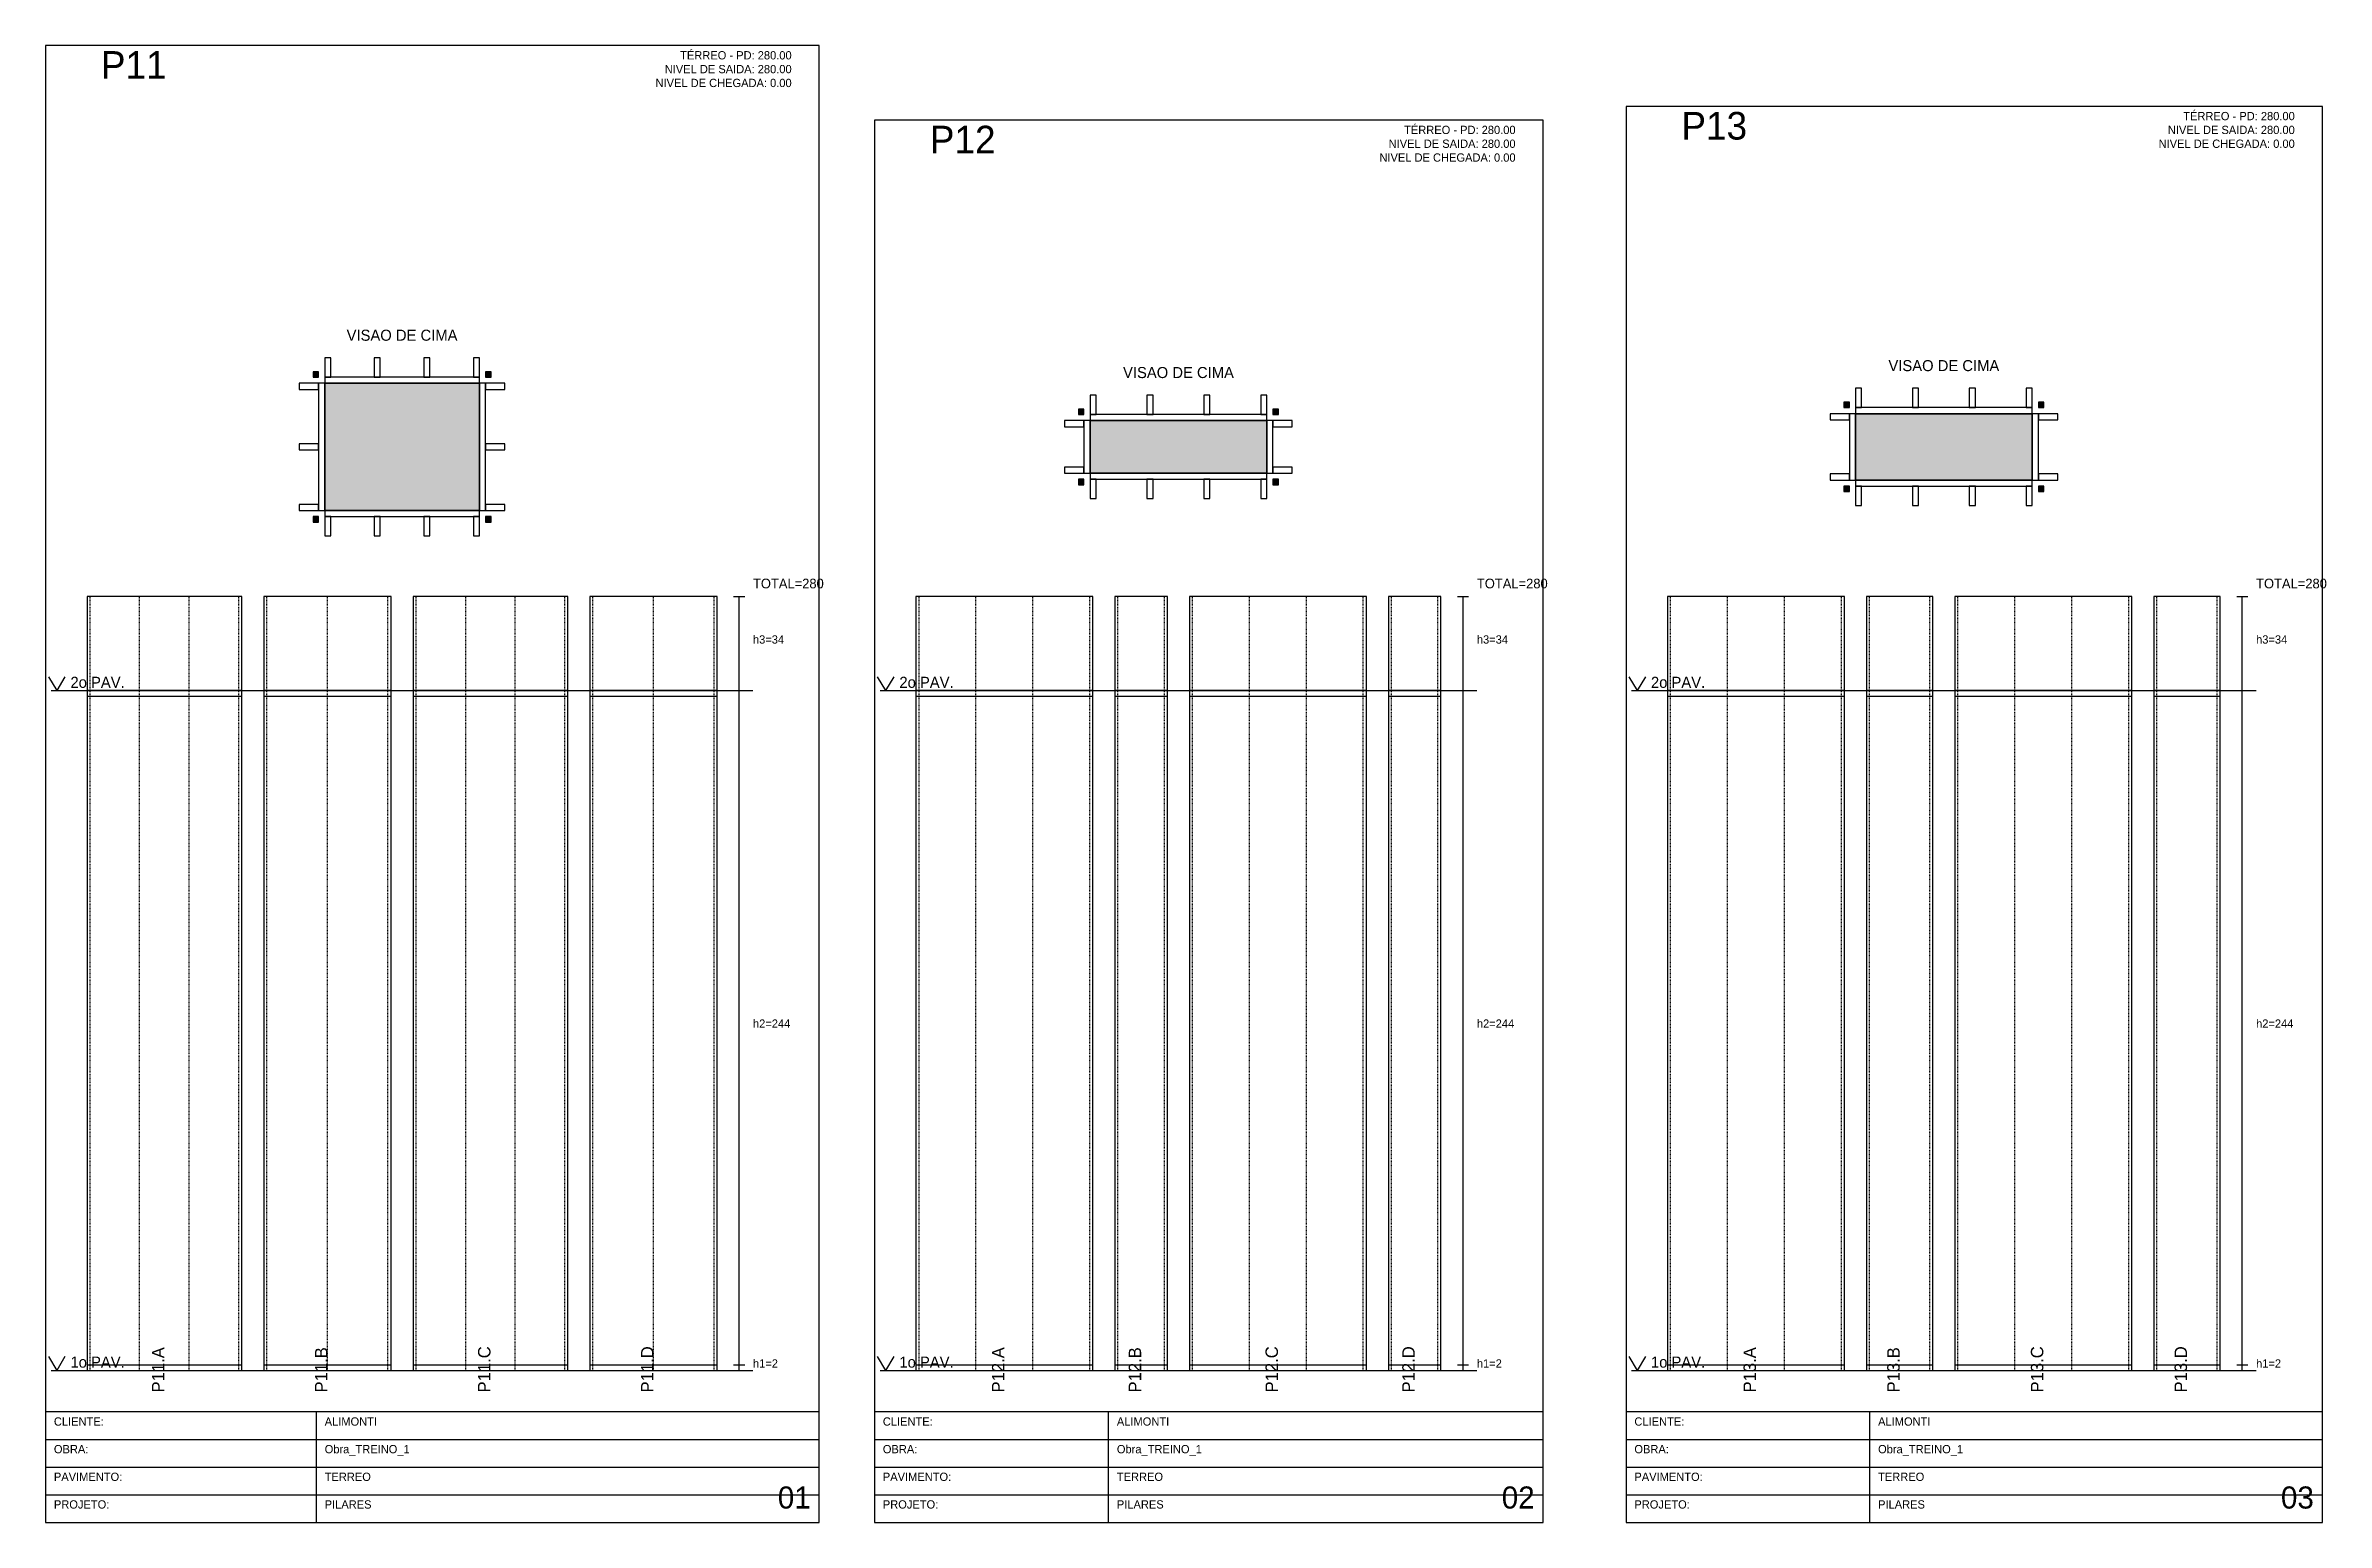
# Model space of a CAD drawing. Header units: metres. Extents: x 0 to 1466, y 0 to 2698.
# Drawn here: x 0 to 825, y 0 to 534 of the extents above; entities that cross this region are included whole.
import ezdxf
from ezdxf.enums import TextEntityAlignment as Align

# ---------------------------------------------------------------- set-up
doc = ezdxf.new("R2010")
doc.units = ezdxf.units.M
doc.linetypes.add('DASHED', pattern=[0.5, 0.25, -0.25])
for name, color, linetype in [('BORDA_CELULA', 9, 'Continuous'), ('CARIMBO', 9, 'Continuous'), ('CHAPA', 1, 'Continuous'), ('CONCRETO', 4, 'Continuous'), ('COTA', 8, 'Continuous'), ('Hachura', 8, 'Continuous'), ('LABEL_ID', 3, 'Continuous'), ('Nivel', 4, 'Continuous'), ('NOMENCLATURA', 1, 'Continuous'), ('Paineis', 7, 'Continuous'), ('SARR_2.2x7', 82, 'Continuous'), ('Texto Secao', 2, 'Continuous'), ('TEXTO_GERAL', 2, 'Continuous')]:
    doc.layers.add(name, color=color, linetype=linetype)

msp = doc.modelspace()

# ---------------------------------------------------------------- texts
at = {"layer": 'CARIMBO', "color": 9}
for s, p in [('CLIENTE:', (3, 35)), ('CLIENTE:', (303, 35)), ('CLIENTE:', (575, 35)), ('OBRA:', (3, 25)), ('OBRA:', (303, 25)), ('OBRA:', (575, 25)), ('PAVIMENTO:', (3, 15)), ('PAVIMENTO:', (303, 15)), ('PAVIMENTO:', (575, 15)), ('PROJETO:', (3, 5)), ('PROJETO:', (303, 5)), ('PROJETO:', (575, 5))]:
    msp.add_text(s, height=3, dxfattribs=at).set_placement(p)
at = {"layer": 'COTA', "color": 8}
for s, height, p in [('TOTAL=280', 3.5, (256, 338)), ('TOTAL=280', 3.5, (518, 338)), ('TOTAL=280', 3.5, (800, 338)), ('h3=34', 3, (256, 318)), ('h3=34', 3, (518, 318)), ('h3=34', 3, (800, 318)), ('h2=244', 3, (256, 179)), ('h2=244', 3, (518, 179)), ('h2=244', 3, (800, 179)), ('h1=2', 3, (256, 56)), ('h1=2', 3, (518, 56)), ('h1=2', 3, (800, 56))]:
    msp.add_text(s, height=height, dxfattribs=at).set_placement(p)
at = {"layer": 'LABEL_ID', "color": 3}
for s, p in [('01', (265, 5)), ('02', (527, 5)), ('03', (809, 5))]:
    msp.add_text(s, height=8, dxfattribs=at).set_placement(p)
at = {"layer": 'Nivel', "color": 4}
for s, p in [('2o PAV.', (9, 302)), ('2o PAV.', (309, 302)), ('2o PAV.', (581, 302)), ('1o PAV.', (9, 56)), ('1o PAV.', (309, 56)), ('1o PAV.', (581, 56))]:
    msp.add_text(s, height=4, dxfattribs=at).set_placement(p)
at = {"layer": 'NOMENCLATURA', "color": 1}
for s, p in [('P11', (20, 522.4)), ('P12', (320, 495.4)), ('P13', (592, 500.4))]:
    msp.add_text(s, height=10, dxfattribs=at).set_placement(p)
at = {"layer": 'Texto Secao', "color": 2}
for p in [(129, 426.4), (410, 412.9), (687, 415.4)]:
    msp.add_text('VISAO DE CIMA', height=4, dxfattribs=at).set_placement(p, align=Align.BOTTOM_CENTER)
for s, p in [('P11.A', (43, 47)), ('P11.B', (102, 47)), ('P11.C', (161, 47)), ('P11.D', (220, 47)), ('P12.A', (347, 47)), ('P12.B', (396.5, 47)), ('P12.C', (446, 47)), ('P12.D', (495.5, 47)), ('P13.A', (619, 47)), ('P13.B', (671, 47)), ('P13.C', (723, 47)), ('P13.D', (775, 47))]:
    msp.add_text(s, height=4.5, rotation=90, dxfattribs=at).set_placement(p)
at = {"layer": 'TEXTO_GERAL', "color": 2}
for s, p in [('TÉRREO - PD: 280.00', (270, 529.4)), ('NIVEL DE CHEGADA: 0.00', (270, 519.4)), ('NIVEL DE SAIDA: 280.00', (270, 524.4)), ('TÉRREO - PD: 280.00', (532, 502.4)), ('NIVEL DE SAIDA: 280.00', (814, 502.4)), ('TÉRREO - PD: 280.00', (814, 507.4)), ('NIVEL DE CHEGADA: 0.00', (532, 492.4)), ('NIVEL DE SAIDA: 280.00', (532, 497.4)), ('NIVEL DE CHEGADA: 0.00', (814, 497.4))]:
    msp.add_text(s, height=3, dxfattribs=at).set_placement(p, align=Align.RIGHT)
for s, p in [('ALIMONTI', (101, 35)), ('ALIMONTI', (387.7, 35)), ('ALIMONTI', (663.2, 35)), ('Obra_TREINO_1', (101, 25)), ('Obra_TREINO_1', (387.7, 25)), ('Obra_TREINO_1', (663.2, 25)), ('TERREO', (101, 15)), ('TERREO', (387.7, 15)), ('TERREO', (663.2, 15)), ('PILARES', (101, 5)), ('PILARES', (387.7, 5)), ('PILARES', (663.2, 5))]:
    msp.add_text(s, height=3, dxfattribs=at).set_placement(p)

# ---------------------------------------------------------------- hatches: boundary and pattern name
at = {"layer": 'CHAPA'}
for points in [[(96.8, 414.4), (98.8, 414.4), (98.8, 416.4), (96.8, 416.4)], [(159.2, 414.4), (161.2, 414.4), (161.2, 416.4), (159.2, 416.4)], [(650.8, 403.4), (652.8, 403.4), (652.8, 405.4), (650.8, 405.4)], [(721.2, 403.4), (723.2, 403.4), (723.2, 405.4), (721.2, 405.4)], [(373.8, 400.9), (375.8, 400.9), (375.8, 402.9), (373.8, 402.9)], [(444.2, 400.9), (446.2, 400.9), (446.2, 402.9), (444.2, 402.9)], [(373.8, 375.5), (375.8, 375.5), (375.8, 377.5), (373.8, 377.5)], [(444.2, 375.5), (446.2, 375.5), (446.2, 377.5), (444.2, 377.5)], [(650.8, 373), (652.8, 373), (652.8, 375), (650.8, 375)], [(721.2, 373), (723.2, 373), (723.2, 375), (721.2, 375)], [(96.8, 362), (98.8, 362), (98.8, 364), (96.8, 364)], [(159.2, 362), (161.2, 362), (161.2, 364), (159.2, 364)]]:
    msp.add_hatch(color=1, dxfattribs=at).paths.add_polyline_path(points)
at = {"layer": 'Hachura'}
for points in [[(101, 366.2), (157, 366.2), (157, 412.2), (101, 412.2)], [(378, 379.7), (442, 379.7), (442, 398.7), (378, 398.7)], [(655, 377.2), (719, 377.2), (719, 401.2), (655, 401.2)]]:
    msp.add_hatch(color=253, dxfattribs=at).paths.add_polyline_path(points)

# ---------------------------------------------------------------- linework, layer by layer
at = {"layer": 'BORDA_CELULA', "color": 9}
for points in [[(0, 0), (280, 0), (280, 534.4), (0, 534.4)], [(572, 0), (824, 0), (824, 512.4), (572, 512.4)], [(300, 0), (542, 0), (542, 507.4), (300, 507.4)]]:
    msp.add_lwpolyline(points, close=True, dxfattribs=at)
at = {"layer": 'CARIMBO', "color": 9}
for p, q in [((98, 0), (98, 40)), ((384.7, 0), (384.7, 40)), ((660.2, 0), (660.2, 40)), ((0, 30), (280, 30)), ((300, 30), (542, 30)), ((572, 30), (824, 30)), ((0, 20), (280, 20)), ((300, 20), (542, 20)), ((572, 20), (824, 20)), ((0, 10), (280, 10)), ((300, 10), (542, 10)), ((572, 10), (824, 10))]:
    msp.add_line(p, q, dxfattribs=at)
for points in [[(0, 0), (280, 0), (280, 40), (0, 40)], [(300, 0), (542, 0), (542, 40), (300, 40)], [(572, 0), (824, 0), (824, 40), (572, 40)]]:
    msp.add_lwpolyline(points, close=True, dxfattribs=at)
at = {"layer": 'CHAPA', "color": 1}
for points in [[(96.8, 414.4), (98.8, 414.4), (98.8, 416.4), (96.8, 416.4)], [(159.2, 414.4), (161.2, 414.4), (161.2, 416.4), (159.2, 416.4)], [(650.8, 403.4), (652.8, 403.4), (652.8, 405.4), (650.8, 405.4)], [(721.2, 403.4), (723.2, 403.4), (723.2, 405.4), (721.2, 405.4)], [(373.8, 400.9), (375.8, 400.9), (375.8, 402.9), (373.8, 402.9)], [(444.2, 400.9), (446.2, 400.9), (446.2, 402.9), (444.2, 402.9)], [(373.8, 375.5), (375.8, 375.5), (375.8, 377.5), (373.8, 377.5)], [(444.2, 375.5), (446.2, 375.5), (446.2, 377.5), (444.2, 377.5)], [(650.8, 373), (652.8, 373), (652.8, 375), (650.8, 375)], [(721.2, 373), (723.2, 373), (723.2, 375), (721.2, 375)], [(96.8, 362), (98.8, 362), (98.8, 364), (96.8, 364)], [(159.2, 362), (161.2, 362), (161.2, 364), (159.2, 364)]]:
    msp.add_lwpolyline(points, close=True, dxfattribs=at)
at = {"layer": 'CONCRETO', "color": 4}
for points in [[(101, 366.2), (157, 366.2), (157, 412.2), (101, 412.2)], [(378, 379.7), (442, 379.7), (442, 398.7), (378, 398.7)], [(655, 377.2), (719, 377.2), (719, 401.2), (655, 401.2)]]:
    msp.add_lwpolyline(points, close=True, dxfattribs=at)
at = {"layer": 'COTA', "color": 8}
for p, q in [((249, 335), (253, 335)), ((251, 55), (251, 335)), ((511, 335), (515, 335)), ((513, 55), (513, 335)), ((793, 335), (797, 335)), ((795, 55), (795, 335)), ((249, 301), (253, 301)), ((249, 301), (253, 301)), ((511, 301), (515, 301)), ((511, 301), (515, 301)), ((793, 301), (797, 301)), ((793, 301), (797, 301)), ((249, 57), (253, 57)), ((249, 57), (253, 57)), ((249, 55), (253, 55)), ((511, 57), (515, 57)), ((511, 57), (515, 57)), ((511, 55), (515, 55)), ((793, 57), (797, 57)), ((793, 57), (797, 57)), ((793, 55), (797, 55))]:
    msp.add_line(p, q, dxfattribs=at)
at = {"layer": 'Nivel', "color": 4}
for p, q in [((1, 306), (4, 301)), ((7, 306), (4, 301)), ((301, 306), (304, 301)), ((307, 306), (304, 301)), ((573, 306), (576, 301)), ((579, 306), (576, 301)), ((2, 301), (256, 301)), ((302, 301), (518, 301)), ((574, 301), (800, 301)), ((1, 60), (4, 55)), ((7, 60), (4, 55)), ((301, 60), (304, 55)), ((307, 60), (304, 55)), ((573, 60), (576, 55)), ((579, 60), (576, 55)), ((2, 55), (256, 55)), ((302, 55), (518, 55)), ((574, 55), (800, 55))]:
    msp.add_line(p, q, dxfattribs=at)
at = {"layer": 'Paineis', "color": 7}
for p, q in [((15, 299), (71, 299)), ((79, 299), (125, 299)), ((133, 299), (189, 299)), ((197, 299), (243, 299)), ((315, 299), (379, 299)), ((387, 299), (406, 299)), ((414, 299), (478, 299)), ((486, 299), (505, 299)), ((587, 299), (651, 299)), ((659, 299), (683, 299)), ((691, 299), (755, 299)), ((763, 299), (787, 299)), ((15, 57), (71, 57)), ((79, 57), (125, 57)), ((133, 57), (189, 57)), ((197, 57), (243, 57)), ((315, 57), (379, 57)), ((387, 57), (406, 57)), ((414, 57), (478, 57)), ((486, 57), (505, 57)), ((587, 57), (651, 57)), ((659, 57), (683, 57)), ((691, 57), (755, 57)), ((763, 57), (787, 57))]:
    msp.add_line(p, q, dxfattribs=at)
for points in [[(101, 412.2), (157, 412.2), (157, 414.4), (101, 414.4)], [(98.8, 366.2), (101, 366.2), (101, 412.2), (98.8, 412.2)], [(157, 366.2), (159.2, 366.2), (159.2, 412.2), (157, 412.2)], [(375.8, 379.7), (378, 379.7), (378, 398.7), (375.8, 398.7)], [(378, 398.7), (442, 398.7), (442, 400.9), (378, 400.9)], [(442, 379.7), (444.2, 379.7), (444.2, 398.7), (442, 398.7)], [(652.8, 377.2), (655, 377.2), (655, 401.2), (652.8, 401.2)], [(655, 401.2), (719, 401.2), (719, 403.4), (655, 403.4)], [(719, 377.2), (721.2, 377.2), (721.2, 401.2), (719, 401.2)], [(378, 377.5), (442, 377.5), (442, 379.7), (378, 379.7)], [(655, 375), (719, 375), (719, 377.2), (655, 377.2)], [(101, 364), (157, 364), (157, 366.2), (101, 366.2)], [(15, 301), (71, 301), (71, 335), (15, 335)], [(79, 301), (125, 301), (125, 335), (79, 335)], [(133, 301), (189, 301), (189, 335), (133, 335)], [(197, 301), (243, 301), (243, 335), (197, 335)], [(315, 301), (379, 301), (379, 335), (315, 335)], [(387, 301), (406, 301), (406, 335), (387, 335)], [(414, 301), (478, 301), (478, 335), (414, 335)], [(486, 301), (505, 301), (505, 335), (486, 335)], [(587, 301), (651, 301), (651, 335), (587, 335)], [(659, 301), (683, 301), (683, 335), (659, 335)], [(691, 301), (755, 301), (755, 335), (691, 335)], [(763, 301), (787, 301), (787, 335), (763, 335)], [(15, 55), (71, 55), (71, 301), (15, 301)], [(79, 55), (125, 55), (125, 301), (79, 301)], [(133, 55), (189, 55), (189, 301), (133, 301)], [(197, 55), (243, 55), (243, 301), (197, 301)], [(315, 55), (379, 55), (379, 301), (315, 301)], [(387, 55), (406, 55), (406, 301), (387, 301)], [(414, 55), (478, 55), (478, 301), (414, 301)], [(486, 55), (505, 55), (505, 301), (486, 301)], [(587, 55), (651, 55), (651, 301), (587, 301)], [(659, 55), (683, 55), (683, 301), (659, 301)], [(691, 55), (755, 55), (755, 301), (691, 301)], [(763, 55), (787, 55), (787, 301), (763, 301)]]:
    msp.add_lwpolyline(points, close=True, dxfattribs=at)
at = {"layer": 'SARR_2.2x7', "color": 82, "linetype": 'DASHED'}
for p, q in [((16.1, 55), (16.1, 335)), ((34.03, 55), (34.03, 335)), ((51.97, 55), (51.97, 335)), ((69.9, 55), (69.9, 335)), ((80.1, 55), (80.1, 335)), ((102, 55), (102, 335)), ((123.9, 55), (123.9, 335)), ((134.1, 55), (134.1, 335)), ((152.03, 55), (152.03, 335)), ((169.97, 55), (169.97, 335)), ((187.9, 55), (187.9, 335)), ((198.1, 55), (198.1, 335)), ((220, 55), (220, 335)), ((241.9, 55), (241.9, 335)), ((316.1, 55), (316.1, 335)), ((336.7, 55), (336.7, 335)), ((357.3, 55), (357.3, 335)), ((377.9, 55), (377.9, 335)), ((388.1, 55), (388.1, 335)), ((404.9, 55), (404.9, 335)), ((415.1, 55), (415.1, 335)), ((435.7, 55), (435.7, 335)), ((456.3, 55), (456.3, 335)), ((476.9, 55), (476.9, 335)), ((487.1, 55), (487.1, 335)), ((503.9, 55), (503.9, 335)), ((588.1, 55), (588.1, 335)), ((608.7, 55), (608.7, 335)), ((629.3, 55), (629.3, 335)), ((649.9, 55), (649.9, 335)), ((660.1, 55), (660.1, 335)), ((681.9, 55), (681.9, 335)), ((692.1, 55), (692.1, 335)), ((712.7, 55), (712.7, 335)), ((733.3, 55), (733.3, 335)), ((753.9, 55), (753.9, 335)), ((764.1, 55), (764.1, 335)), ((785.9, 55), (785.9, 335))]:
    msp.add_line(p, q, dxfattribs=at)
at = {"layer": 'SARR_2.2x7', "color": 82}
for points in [[(101, 414.4), (103.2, 414.4), (103.2, 421.4), (101, 421.4)], [(118.93, 414.4), (121.13, 414.4), (121.13, 421.4), (118.93, 421.4)], [(136.87, 414.4), (139.07, 414.4), (139.07, 421.4), (136.87, 421.4)], [(154.8, 414.4), (157, 414.4), (157, 421.4), (154.8, 421.4)], [(91.8, 410), (98.8, 410), (98.8, 412.2), (91.8, 412.2)], [(159.2, 410), (166.2, 410), (166.2, 412.2), (159.2, 412.2)], [(378, 400.9), (380.2, 400.9), (380.2, 407.9), (378, 407.9)], [(398.6, 400.9), (400.8, 400.9), (400.8, 407.9), (398.6, 407.9)], [(419.2, 400.9), (421.4, 400.9), (421.4, 407.9), (419.2, 407.9)], [(439.8, 400.9), (442, 400.9), (442, 407.9), (439.8, 407.9)], [(655, 403.4), (657.2, 403.4), (657.2, 410.4), (655, 410.4)], [(675.6, 403.4), (677.8, 403.4), (677.8, 410.4), (675.6, 410.4)], [(696.2, 403.4), (698.4, 403.4), (698.4, 410.4), (696.2, 410.4)], [(716.8, 403.4), (719, 403.4), (719, 410.4), (716.8, 410.4)], [(368.8, 396.5), (375.8, 396.5), (375.8, 398.7), (368.8, 398.7)], [(444.2, 396.5), (451.2, 396.5), (451.2, 398.7), (444.2, 398.7)], [(645.8, 399), (652.8, 399), (652.8, 401.2), (645.8, 401.2)], [(721.2, 399), (728.2, 399), (728.2, 401.2), (721.2, 401.2)], [(91.8, 388.1), (98.8, 388.1), (98.8, 390.3), (91.8, 390.3)], [(159.2, 388.1), (166.2, 388.1), (166.2, 390.3), (159.2, 390.3)], [(368.8, 379.7), (375.8, 379.7), (375.8, 381.9), (368.8, 381.9)], [(444.2, 379.7), (451.2, 379.7), (451.2, 381.9), (444.2, 381.9)], [(378, 370.5), (380.2, 370.5), (380.2, 377.5), (378, 377.5)], [(398.6, 370.5), (400.8, 370.5), (400.8, 377.5), (398.6, 377.5)], [(419.2, 370.5), (421.4, 370.5), (421.4, 377.5), (419.2, 377.5)], [(439.8, 370.5), (442, 370.5), (442, 377.5), (439.8, 377.5)], [(645.8, 377.2), (652.8, 377.2), (652.8, 379.4), (645.8, 379.4)], [(655, 368), (657.2, 368), (657.2, 375), (655, 375)], [(675.6, 368), (677.8, 368), (677.8, 375), (675.6, 375)], [(696.2, 368), (698.4, 368), (698.4, 375), (696.2, 375)], [(716.8, 368), (719, 368), (719, 375), (716.8, 375)], [(721.2, 377.2), (728.2, 377.2), (728.2, 379.4), (721.2, 379.4)], [(91.8, 366.2), (98.8, 366.2), (98.8, 368.4), (91.8, 368.4)], [(101, 357), (103.2, 357), (103.2, 364), (101, 364)], [(118.93, 357), (121.13, 357), (121.13, 364), (118.93, 364)], [(136.87, 357), (139.07, 357), (139.07, 364), (136.87, 364)], [(154.8, 357), (157, 357), (157, 364), (154.8, 364)], [(159.2, 366.2), (166.2, 366.2), (166.2, 368.4), (159.2, 368.4)]]:
    msp.add_lwpolyline(points, close=True, dxfattribs=at)

msp.set_redraw_order([(e.dxf.handle, doc.entitydb.next_handle()) for e in msp.query("TEXT MTEXT ATTDEF DIMENSION ARC_DIMENSION")])  # texts and dimensions are drawn at this point

doc.saveas('drawing.dxf')
